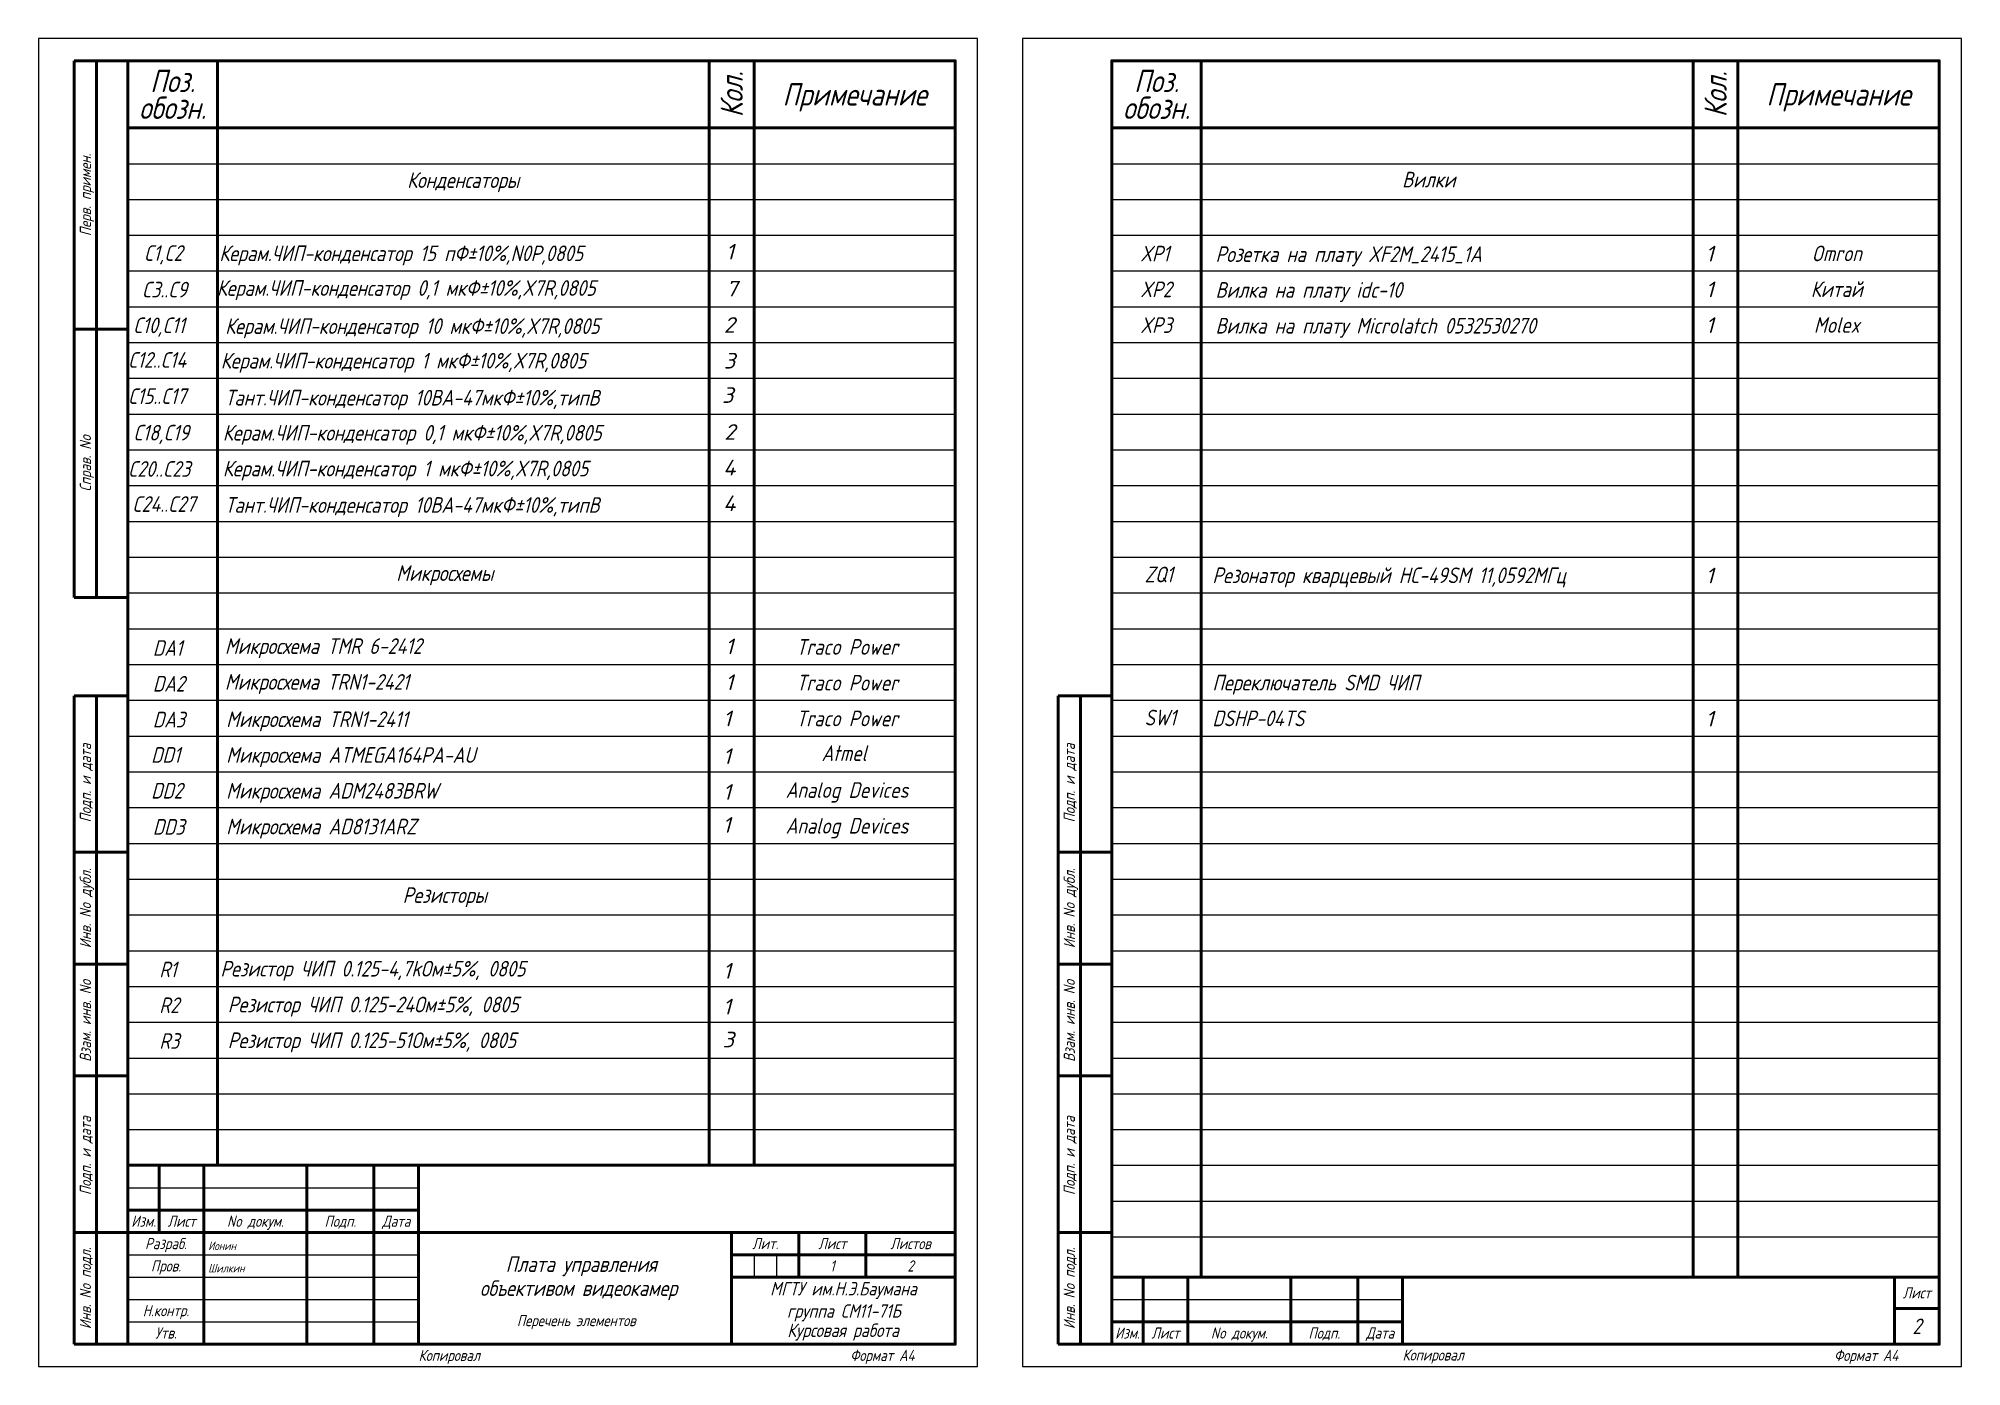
# Model space of a CAD drawing. Header units: inches. Extents: x 0 to 1073, y -1 to 420.
# Drawn here: x 643 to 1073, y -0.6 to 296.4 of the extents above; entities that cross this region are included whole.
import ezdxf
from ezdxf.enums import TextEntityAlignment as Align

# ---------------------------------------------------------------- set-up
doc = ezdxf.new("R2010")
doc.units = ezdxf.units.IN
for name, color, linetype, lineweight in [('OSN25', 2, 'Continuous', 20), ('OSN50', 3, 'Continuous', 50), ('TEXT', 1, 'Continuous', 30)]:
    doc.layers.add(name, color=color, linetype=linetype, lineweight=lineweight)
doc.styles.add('E', font='simplex.shx', dxfattribs={"width": 0.8, "oblique": 15})
doc.styles.add('E1', font='simplex.shx', dxfattribs={"oblique": 15})

msp = doc.modelspace()

# ---------------------------------------------------------------- texts
at = {"layer": 'TEXT', "style": 'E', "oblique": 15, "width": 0.8}
for s, height, p in [('Поз.', 5, (673.01, 286.9)), ('Поз.', 5, (893.01, 286.9)), ('Примечание', 5, (825.51, 283.9)), ('Примечание', 5, (1045.51, 283.9)), ('обозн.', 5, (673.01, 280.9)), ('обозн.', 5, (893.01, 280.9)), ('Конденсаторы', 3.5, (737.97, 264.72)), ('Вилки', 3.5, (953.87, 264.83)), ('Omron', 3.5, (1045.09, 248.33)), ('Китай', 3.5, (1045.09, 240.33)), ('Molex', 3.5, (1045.09, 232.33)), ('Микросхемы', 3.5, (733.87, 176.83)), ('Traco Power', 3.5, (823.8, 160.33)), ('Traco Power', 3.5, (823.8, 152.33)), ('Traco Power', 3.5, (823.8, 144.33)), ('Atmel', 3.5, (823.15, 136.57)), ('Analog Devices', 3.5, (823.8, 128.33)), ('Analog Devices', 3.5, (823.8, 120.33)), ('Резисторы', 3.5, (733.87, 104.83)), ('Изм.', 2.5, (666.51, 31.9)), ('Лист', 2.5, (675.01, 31.9)), ('No докум.', 2.5, (691.51, 31.9)), ('Подп.', 2.5, (710.51, 31.9)), ('Дата', 2.5, (723.01, 31.9)), ('Разраб.', 2.5, (671.51, 26.9)), ('Лит.', 2.5, (805.51, 26.9)), ('Лист', 2.5, (820.51, 26.9)), ('Листов', 2.5, (838.01, 26.9)), ('Пров.', 2.5, (671.51, 21.9)), ('Плата управления', 3.5, (764.38, 22.31)), ('1', 2.5, (820.51, 21.9)), ('2', 2.5, (838.01, 21.9)), ('объективом видеокамер', 3.5, (763.77, 16.94)), ('МГТУ им.Н.Э.Баумана', 3, (823.01, 16.81)), ('Н.контр.', 2.5, (671.51, 11.9)), ('группа СМ11-71Б', 3, (823.1, 11.82)), ('Лист', 2.5, (1063.01, 15.9)), ('Перечень элементов', 2.5, (763.26, 9.68)), ('Курсовая работа', 3, (822.92, 7.51)), ('2', 3.5, (1063.01, 8.4)), ('Утв.', 2.5, (671.51, 6.9)), ('Изм.', 2.5, (886.51, 6.9)), ('Лист', 2.5, (895.01, 6.9)), ('No докум.', 2.5, (911.51, 6.9)), ('Подп.', 2.5, (930.51, 6.9)), ('Дата', 2.5, (943.01, 6.9))]:
    msp.add_text(s, height=height, dxfattribs=at).set_placement(p, align=Align.MIDDLE_CENTER)
for s, height, p in [('Кол.', 5, (798.01, 283.9)), ('Кол.', 5, (1018.01, 283.9)), ('Перв. примен.', 2.5, (653.51, 261.4)), ('Справ. No', 2.5, (653.51, 201.4)), ('Подп. и дата', 2.5, (653.51, 129.9)), ('Подп. и дата', 2.5, (873.51, 129.9)), ('Инв. No дубл.', 2.5, (653.51, 101.89)), ('Инв. No дубл.', 2.5, (873.51, 101.89)), ('Взам. инв. No', 2.5, (653.51, 76.73)), ('Взам. инв. No', 2.5, (873.51, 76.73)), ('Подп. и дата', 2.5, (653.51, 46.56)), ('Подп. и дата', 2.5, (873.51, 46.56)), ('Инв. No подл.', 2.5, (653.51, 16.9)), ('Инв. No подл.', 2.5, (873.51, 16.9))]:
    msp.add_text(s, height=height, rotation=90, dxfattribs=at).set_placement(p, align=Align.MIDDLE_CENTER)
at = {"layer": 'TEXT', "oblique": 15, "width": 0.8}
for s, height, style, p in [('C1,C2', 3.5, 'E1', (666.57, 246.66)), ('Керам.ЧИП-конденсатор 15 пФ±10%%%,N0P,0805', 3.5, 'E1', (683.45, 246.6)), ('XP1', 3.5, 'E1', (889.37, 246.54)), ('Розетка на плату XF2M_2415_1A', 3.5, 'E1', (906.2, 246.41)), ('C3..C9', 3.5, 'E1', (666.11, 238.49)), ('Керам.ЧИП-конденсатор 0,1 мкФ±10%%%,X7R,0805', 3.5, 'E1', (682.88, 238.84)), ('XP2', 3.5, 'E1', (889.37, 238.54)), ('Вилка на плату idc-10', 3.5, 'E1', (906.2, 238.41)), ('C10,C11', 3.5, 'E1', (664.16, 230.49)), ('Керам.ЧИП-конденсатор 10 мкФ±10%%%,X7R,0805', 3.5, 'E1', (684.75, 230.32)), ('XP3', 3.5, 'E1', (889.37, 230.54)), ('Вилка на плату Microlatch 0532530270', 3.5, 'E1', (906.2, 230.41)), ('C12..C14', 3.5, 'E1', (663.01, 222.76)), ('Керам.ЧИП-конденсатор 1 мкФ±10%%%,X7R,0805', 3.5, 'E1', (683.77, 222.59)), ('C15..C17', 3.5, 'E1', (663.01, 214.66)), ('Тант.ЧИП-конденсатор 10ВА-47мкФ±10%%%,типB', 3.5, 'E1', (684.75, 214.32)), ('C18,C19', 3.5, 'E1', (664.2, 206.49)), ('Керам.ЧИП-конденсатор 0,1 мкФ±10%%%,X7R,0805', 3.5, 'E1', (684.23, 206.47)), ('C20..C23', 3.5, 'E1', (663.01, 198.38)), ('Керам.ЧИП-конденсатор 1 мкФ±10%%%,X7R,0805', 3.5, 'E1', (684.23, 198.47)), ('C24..C27', 3.5, 'E1', (663.96, 190.53)), ('Тант.ЧИП-конденсатор 10ВА-47мкФ±10%%%,типB', 3.5, 'E1', (684.75, 190.32)), ('ZQ1', 3.5, 'E1', (890.34, 174.78)), ('Резонатор кварцевый НС-49SM 11,0592MГц', 3.5, 'E1', (905.5, 174.6)), ('DA1', 3.5, 'E1', (668.58, 158.34)), ('Микросхема TMR 6-2412', 3.5, 'E1', (684.7, 158.76)), ('DA2', 3.5, 'E1', (668.58, 150.34)), ('Микросхема TRN1-2421', 3.5, 'E1', (684.7, 150.76)), ('Переключатель SMD ЧИП', 3.5, 'E1', (905.5, 150.6)), ('SW1', 3.5, 'E1', (890.34, 142.78)), ('DA3', 3.5, 'E1', (668.58, 142.34)), ('Микросхема TRN1-2411', 3.5, 'E1', (684.98, 142.41)), ('DSHP-04TS', 3.5, 'E1', (905.5, 142.6)), ('DD1', 3.5, 'E1', (668.2, 134.43)), ('Микросхема ATMEGA164PA-AU', 3.5, 'E1', (684.98, 134.41)), ('DD2', 3.5, 'E1', (668.2, 126.43)), ('Микросхема ADM2483BRW', 3.5, 'E1', (684.98, 126.41)), ('DD3', 3.5, 'E1', (668.58, 118.34)), ('Микросхема AD8131ARZ', 3.5, 'E1', (684.98, 118.41)), ('R1', 3.5, 'E1', (670.03, 86.45)), ('Резистор ЧИП 0.125-4,7kОм±5%%%, 0805', 3.5, 'E1', (683.69, 86.62)), ('R2', 3.5, 'E1', (670.03, 78.45)), ('Резистор ЧИП 0.125-24Ом±5%%%, 0805', 3.5, 'E1', (685.34, 78.61)), ('R3', 3.5, 'E1', (670.03, 70.45)), ('Резистор ЧИП 0.125-51Ом±5%%%, 0805', 3.5, 'E1', (685.34, 70.61)), ('Ионин', 1.882, 'E', (680.96, 25.45)), ('Шилкин', 1.882, 'E', (680.96, 20.45))]:
    msp.add_text(s, height=height, dxfattribs=dict(at, style=style)).set_placement(p)
at = {"layer": 'TEXT', "style": 'E1', "oblique": 15}
for s, p in [('1', (796.72, 246.97)), ('1', (1015.79, 246.54)), ('7', (796.75, 238.69)), ('1', (1015.79, 238.54)), ('2', (796.24, 230.58)), ('1', (1015.79, 230.54)), ('3', (796.24, 222.58)), ('3', (795.84, 214.9)), ('2', (796.35, 206.65)), ('4', (796.11, 198.69)), ('4', (796.11, 190.69)), ('1', (1015.79, 174.54)), ('1', (796.56, 158.69)), ('1', (796.56, 150.69)), ('1', (796.12, 142.58)), ('1', (1015.79, 142.54)), ('1', (796.06, 134.15)), ('1', (796.06, 126.15)), ('1', (795.97, 118.78)), ('1', (796.06, 86.15)), ('1', (796.06, 78.15)), ('3', (795.97, 70.78))]:
    msp.add_text(s, height=3.5, dxfattribs=at).set_placement(p)
at = {"layer": 'TEXT', "linetype": 'Continuous', "style": 'E', "oblique": 15, "width": 0.8}
for s, p in [('Копировал', (728.01, 0.65)), ('Формат A4', (824.51, 0.65)), ('Копировал', (948.01, 0.74)), ('Формат A4', (1044.51, 0.65))]:
    msp.add_text(s, height=2.5, dxfattribs=at).set_placement(p)

# ---------------------------------------------------------------- linework, layer by layer
at = {"layer": 'OSN25'}
for p, q in [((663.01, 268.4), (848.01, 268.4)), ((883.01, 268.4), (1068.01, 268.4)), ((663.01, 260.4), (848.01, 260.4)), ((883.01, 260.4), (1068.01, 260.4)), ((663.01, 252.4), (848.01, 252.4)), ((883.01, 252.4), (1068.01, 252.4)), ((663.01, 244.4), (848.01, 244.4)), ((883.01, 244.4), (1068.01, 244.4)), ((663.01, 236.4), (848.01, 236.4)), ((883.01, 236.4), (1068.01, 236.4)), ((663.01, 228.4), (848.01, 228.4)), ((883.01, 228.4), (1068.01, 228.4)), ((663.01, 220.4), (848.01, 220.4)), ((883.01, 220.4), (1068.01, 220.4)), ((663.01, 212.4), (848.01, 212.4)), ((883.01, 212.4), (1068.01, 212.4)), ((663.01, 204.4), (848.01, 204.4)), ((883.01, 204.4), (1068.01, 204.4)), ((663.01, 196.4), (848.01, 196.4)), ((883.01, 196.4), (1068.01, 196.4)), ((663.01, 188.4), (848.01, 188.4)), ((883.01, 188.4), (1068.01, 188.4)), ((663.01, 180.4), (848.01, 180.4)), ((883.01, 180.4), (1068.01, 180.4)), ((663.01, 172.4), (848.01, 172.4)), ((883.01, 172.4), (1068.01, 172.4)), ((663.01, 164.4), (848.01, 164.4)), ((883.01, 164.4), (1068.01, 164.4)), ((663.01, 156.4), (848.01, 156.4)), ((883.01, 156.4), (1068.01, 156.4)), ((663.01, 148.4), (848.01, 148.4)), ((883.01, 148.4), (1068.01, 148.4)), ((663.01, 140.4), (848.01, 140.4)), ((883.01, 140.4), (1068.01, 140.4)), ((663.01, 132.4), (848.01, 132.4)), ((883.01, 132.4), (1068.01, 132.4)), ((663.01, 124.4), (848.01, 124.4)), ((883.01, 124.4), (1068.01, 124.4)), ((663.01, 116.4), (848.01, 116.4)), ((883.01, 116.4), (1068.01, 116.4)), ((663.01, 108.4), (848.01, 108.4)), ((883.01, 108.4), (1068.01, 108.4)), ((663.01, 100.4), (848.01, 100.4)), ((883.01, 100.4), (1068.01, 100.4)), ((663.01, 92.4), (848.01, 92.4)), ((883.01, 92.4), (1068.01, 92.4)), ((663.01, 84.4), (848.01, 84.4)), ((883.01, 84.4), (1068.01, 84.4)), ((663.01, 76.4), (848.01, 76.4)), ((883.01, 76.4), (1068.01, 76.4)), ((663.01, 68.4), (848.01, 68.4)), ((883.01, 68.4), (1068.01, 68.4)), ((663.01, 60.4), (848.01, 60.4)), ((883.01, 60.4), (1068.01, 60.4)), ((663.01, 52.4), (848.01, 52.4)), ((883.01, 52.4), (1068.01, 52.4)), ((883.01, 44.4), (1068.01, 44.4)), ((663.01, 39.4), (728.01, 39.4)), ((883.01, 36.4), (1068.01, 36.4)), ((883.01, 28.4), (1068.01, 28.4)), ((663.01, 24.4), (728.01, 24.4)), ((803.01, 24.4), (803.01, 19.4)), ((808.01, 24.4), (808.01, 19.4)), ((663.01, 19.4), (728.01, 19.4)), ((663.01, 14.4), (728.01, 14.4)), ((883.01, 14.4), (948.01, 14.4)), ((663.01, 9.4), (728.01, 9.4))]:
    msp.add_line(p, q, dxfattribs=at)
for points in [[(643.01, -0.6), (853.01, -0.6), (853.01, 296.4), (643.01, 296.4)], [(863.01, -0.6), (1073.01, -0.6), (1073.01, 296.4), (863.01, 296.4)]]:
    msp.add_lwpolyline(points, close=True, dxfattribs=at)
at = {"layer": 'OSN50'}
for p, q in [((651.01, 291.4), (663.01, 291.4)), ((656.01, 291.4), (656.01, 171.4)), ((683.01, 291.4), (683.01, 44.4)), ((793.01, 291.4), (793.01, 44.4)), ((803.01, 291.4), (803.01, 44.4)), ((903.01, 291.4), (903.01, 19.4)), ((1013.01, 291.4), (1013.01, 19.4)), ((1023.01, 291.4), (1023.01, 19.4)), ((663.01, 276.4), (848.01, 276.4)), ((883.01, 276.4), (1068.01, 276.4)), ((656.01, 4.4), (656.01, 149.4)), ((876.01, 4.4), (876.01, 149.4)), ((663.01, 44.4), (848.01, 44.4)), ((670.01, 44.4), (670.01, 29.4)), ((680.01, 44.4), (680.01, 4.4)), ((703.01, 44.4), (703.01, 4.4)), ((718.01, 44.4), (718.01, 4.4)), ((728.01, 44.4), (728.01, 4.4)), ((663.01, 34.4), (728.01, 34.4)), ((663.01, 29.4), (728.01, 29.4)), ((728.01, 29.4), (848.01, 29.4)), ((798.01, 29.4), (798.01, 4.4)), ((813.01, 29.4), (813.01, 19.4)), ((828.01, 29.4), (828.01, 19.4)), ((798.01, 24.4), (848.01, 24.4)), ((798.01, 19.4), (848.01, 19.4)), ((883.01, 19.4), (1068.01, 19.4)), ((890.01, 19.4), (890.01, 4.4)), ((900.01, 19.4), (900.01, 4.4)), ((923.01, 19.4), (923.01, 4.4)), ((938.01, 19.4), (938.01, 4.4)), ((948.01, 19.4), (948.01, 4.4)), ((1058.01, 19.4), (1058.01, 4.4)), ((883.01, 9.4), (948.01, 9.4)), ((1058.01, 12.4), (1068.01, 12.4))]:
    msp.add_line(p, q, dxfattribs=at)
for points in [[(651.01, 291.4), (651.01, 171.4)], [(663.01, 231.4), (651.01, 231.4)], [(651.01, 171.4), (663.01, 171.4)], [(663.01, 149.4), (651.01, 149.4)], [(651.01, 4.4), (651.01, 149.4)], [(871.01, 4.4), (871.01, 149.4)], [(883.01, 149.4), (871.01, 149.4)], [(663.01, 114.4), (651.01, 114.4)], [(883.01, 114.4), (871.01, 114.4)], [(663.01, 89.4), (651.01, 89.4)], [(883.01, 89.4), (871.01, 89.4)], [(663.01, 64.4), (651.01, 64.4)], [(883.01, 64.4), (871.01, 64.4)], [(663.01, 29.4), (651.01, 29.4)], [(883.01, 29.4), (871.01, 29.4)], [(663.01, 4.4), (651.01, 4.4)], [(883.01, 4.4), (871.01, 4.4)]]:
    msp.add_lwpolyline(points, dxfattribs=at)
for points in [[(663.01, 4.4), (848.01, 4.4), (848.01, 291.4), (663.01, 291.4)], [(883.01, 4.4), (1068.01, 4.4), (1068.01, 291.4), (883.01, 291.4)]]:
    msp.add_lwpolyline(points, close=True, dxfattribs=at)

msp.set_redraw_order([(e.dxf.handle, doc.entitydb.next_handle()) for e in msp.query("TEXT MTEXT ATTDEF DIMENSION ARC_DIMENSION")])  # texts and dimensions are drawn at this point

doc.saveas('drawing.dxf')
